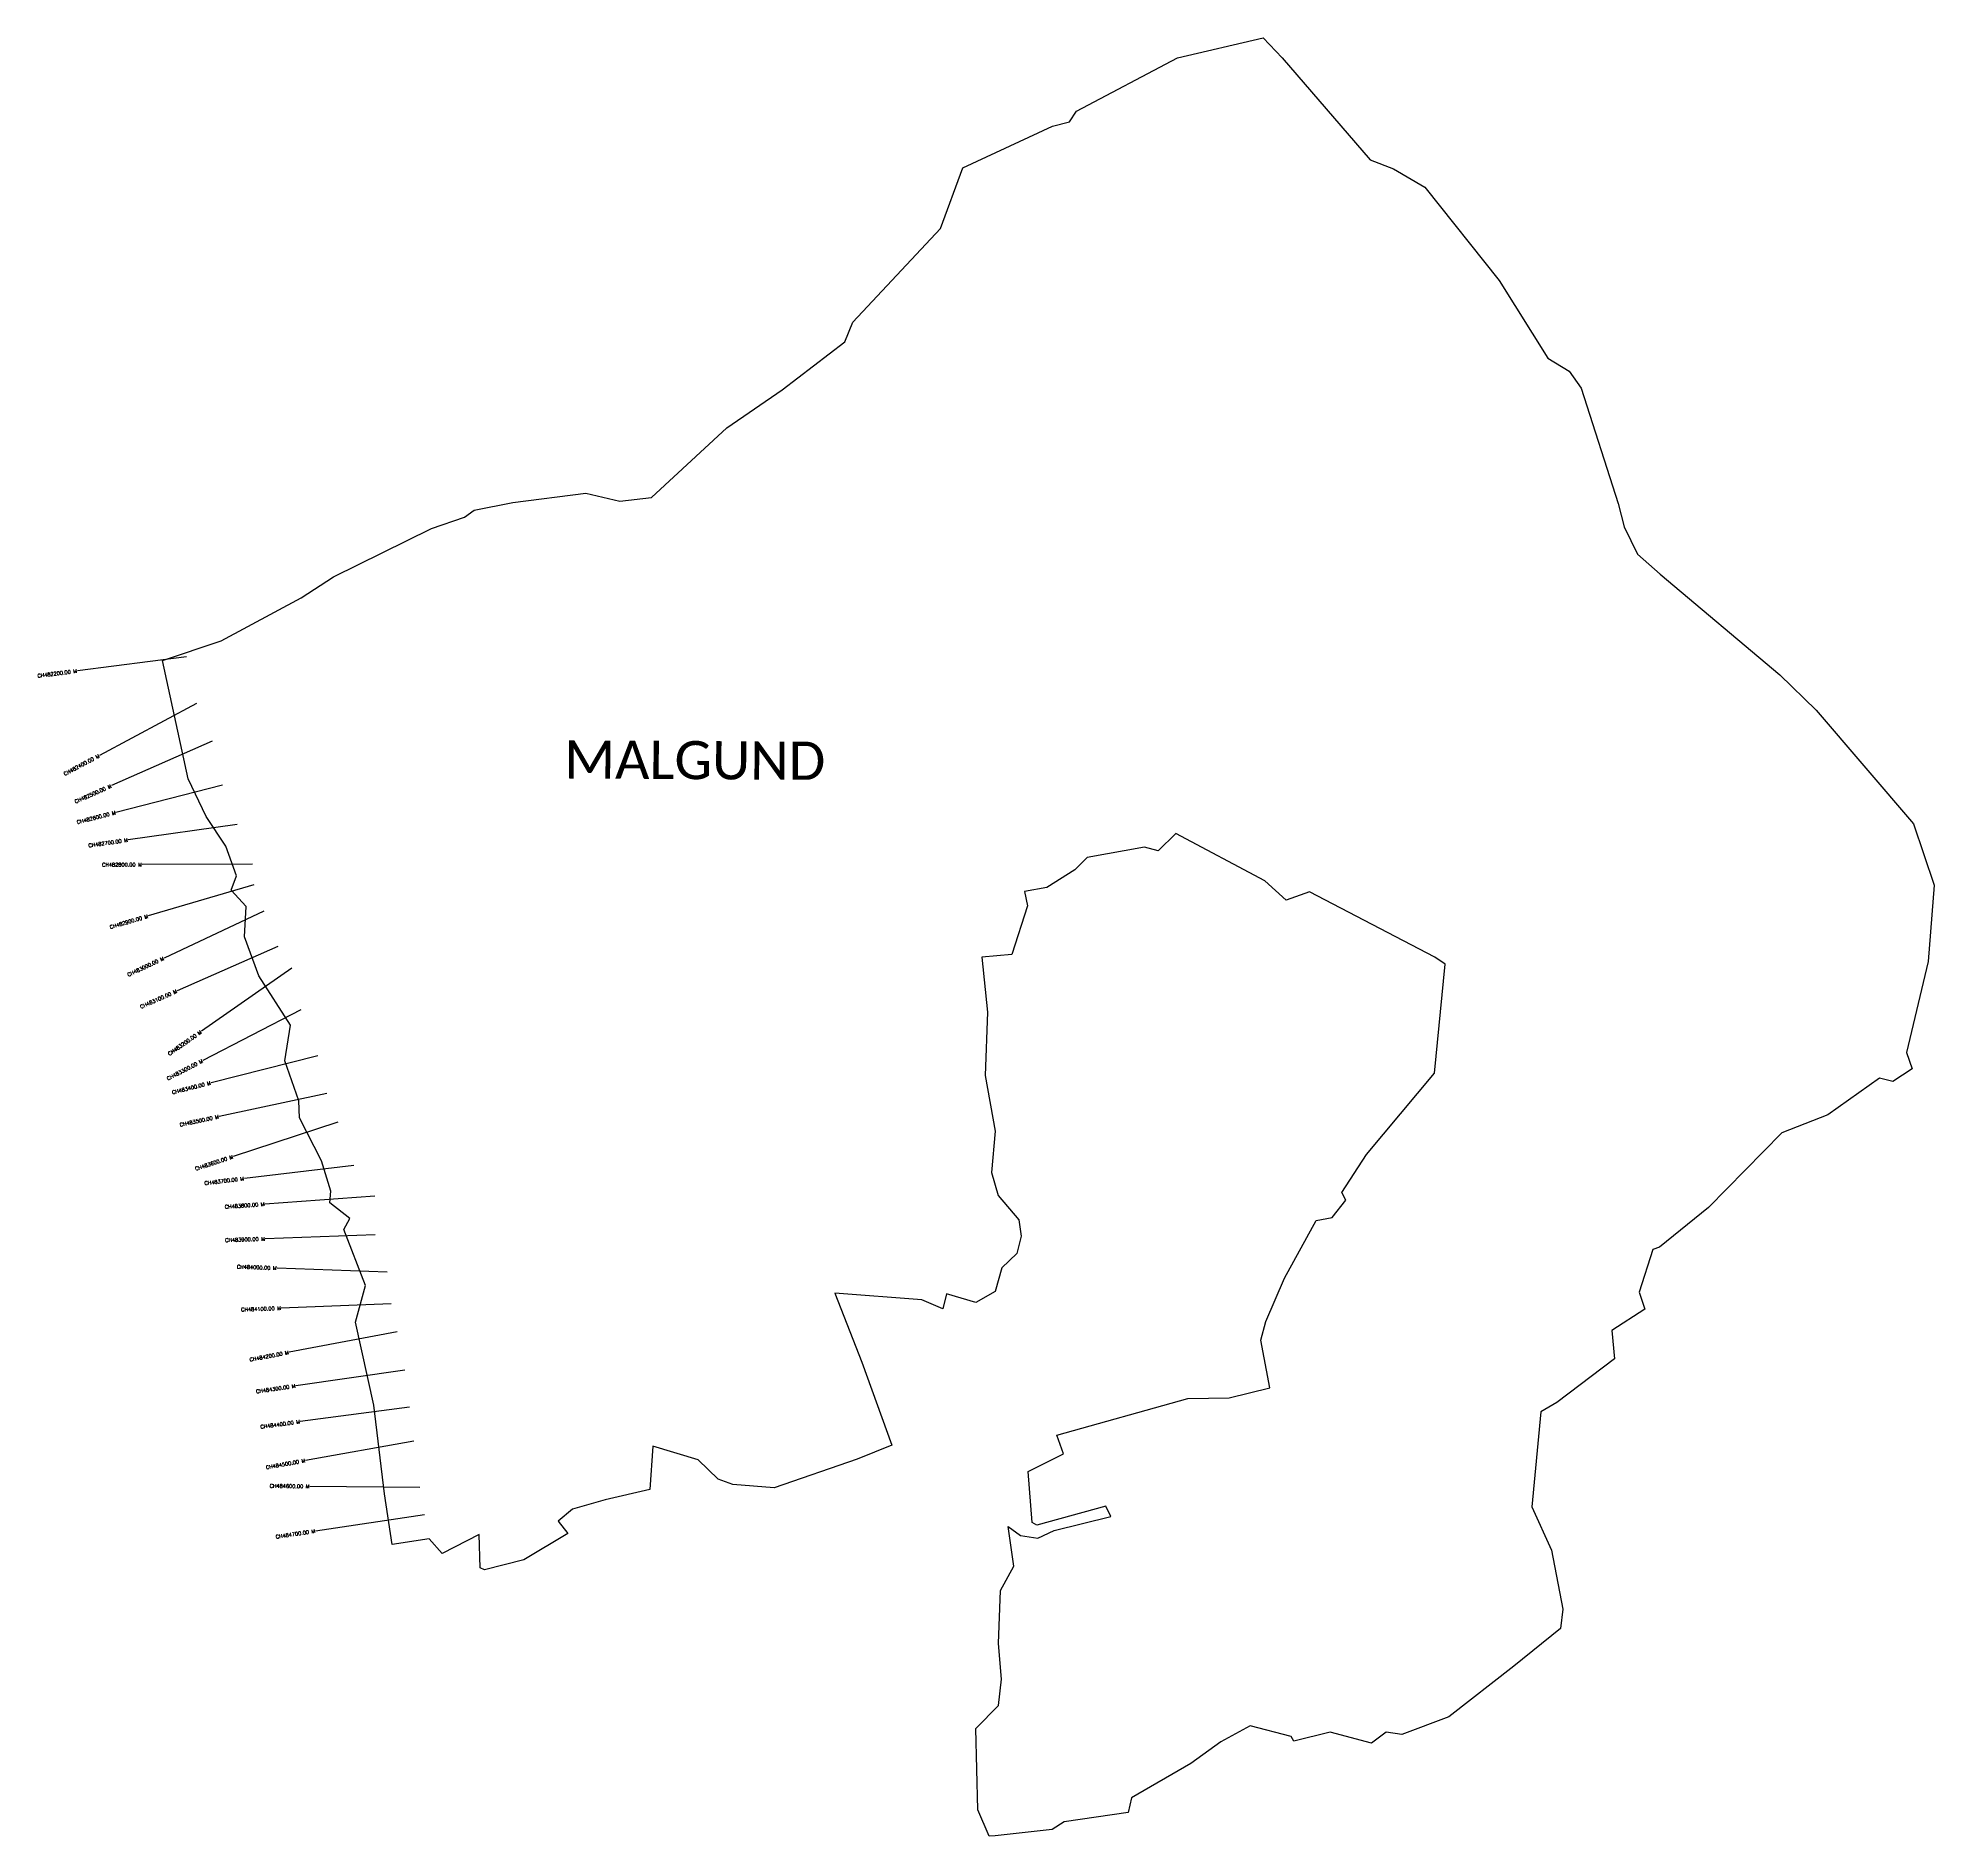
# Model space of a CAD drawing. Header units: metres. Extents: x 314013 to 319180, y 1897866 to 1902766.
import ezdxf
from ezdxf.enums import TextEntityAlignment as Align

# ---------------------------------------------------------------- set-up
doc = ezdxf.new("R2010")
doc.units = ezdxf.units.M
for name, color, linetype in [('CS', 134, 'Continuous'), ('CSMark', 6, 'Continuous'), ('village', 3, 'Continuous'), ('VILLAGE NAME', 250, 'Continuous')]:
    doc.layers.add(name, color=color, linetype=linetype)
doc.styles.get("Standard").update_dxf_attribs({"font": 'simplex.shx'})

msp = doc.modelspace()

# ---------------------------------------------------------------- linework, layer by layer
at = {"layer": 'CS'}
for p, q in [((314417.9, 1901078.8), (314120.3, 1901040.9)), ((314445.4, 1900951.6), (314180.6, 1900810.5)), ((314488.1, 1900849.4), (314213.7, 1900728.1)), ((314515.9, 1900729.4), (314225.3, 1900655.1)), ((314555.9, 1900622.6), (314258.9, 1900580.2)), ((314597.2, 1900513.7), (314297.2, 1900512.9)), ((314601.5, 1900457.5), (314313.7, 1900373)), ((314628.2, 1900385.7), (314356.5, 1900258.4)), ((314666.7, 1900289.6), (314392.1, 1900168.8)), ((314704.4, 1900230.5), (314458.4, 1900058.7)), ((314728.9, 1900117), (314462.3, 1899979.3)), ((314775.6, 1899991.5), (314484.6, 1899918.5)), ((314799.9, 1899889), (314506.5, 1899826.5)), ((314830.5, 1899810.7), (314545.3, 1899717.6)), ((314873.3, 1899693), (314575.4, 1899657.6)), ((314930.5, 1899609.3), (314631.3, 1899588)), ((314932.2, 1899504.1), (314632.4, 1899493.4)), ((314964.3, 1899402.5), (314664.5, 1899413.4)), ((314975.8, 1899315.8), (314676, 1899304.4)), ((314991.9, 1899240), (314697.1, 1899184.1)), ((315012.8, 1899135.4), (314715.8, 1899092.7)), ((315025.2, 1899034.5), (314727.8, 1898995.1)), ((315037.3, 1898942), (314742, 1898889.4)), ((315053.9, 1898815.4), (314753.9, 1898818.7)), ((315066.1, 1898740.8), (314769.3, 1898697.1))]:
    msp.add_line(p, q, dxfattribs=at)
at = {"layer": 'village', "color": 3, "true_color": 0x00ff00}
msp.add_polyline3d([(319179.7, 1900457.1, 0), (319163.6, 1900249.2, 0), (319104.6, 1900001.4, 0), (319120.4, 1899956.9, 0), (319067.3, 1899922, 0), (319031, 1899931.3, 0), (318890, 1899831, 0), (318764.7, 1899782.4, 0), (318564.6, 1899578.4, 0), (318431.3, 1899470.1, 0), (318413.1, 1899464.1, 0), (318375.8, 1899348.2, 0), (318391.1, 1899301.3, 0), (318301.9, 1899243.4, 0), (318309.2, 1899166.4, 0), (318151.6, 1899047.2, 0), (318108.4, 1899021.6, 0), (318083.6, 1898762.6, 0), (318137.6, 1898645, 0), (318168.5, 1898484.3, 0), (318161.5, 1898431.4, 0), (318035, 1898328.6, 0), (317857.3, 1898191.2, 0), (317729.3, 1898142.2, 0), (317686.4, 1898149.2, 0), (317646.6, 1898118.9, 0), (317534.5, 1898149.1, 0), (317435, 1898124.6, 0), (317428.1, 1898137.5, 0), (317316.1, 1898166.2, 0), (317236.5, 1898122.8, 0), (317154.7, 1898063.9, 0), (316992.8, 1897970.3, 0), (316983.7, 1897930.3, 0), (316809.1, 1897905.1, 0), (316776.7, 1897884.1, 0), (316621.6, 1897866.6, 0), (316604.8, 1897865.9, 0), (316574.1, 1897937.7, 0), (316568.5, 1898159.3, 0), (316630.7, 1898222.1, 0), (316638.8, 1898293, 0), (316630.3, 1898390.9, 0), (316635.7, 1898534.6, 0), (316672.2, 1898601.3, 0), (316656.3, 1898709.5, 0), (316690.7, 1898684.6, 0), (316737.6, 1898677.2, 0), (316781.8, 1898698.7, 0), (316936.3, 1898736.4, 0), (316923.2, 1898764.9, 0), (316734.4, 1898713, 0), (316722.3, 1898720.2, 0), (316711, 1898859.6, 0), (316807.9, 1898907.7, 0), (316789, 1898958, 0), (317146.3, 1899058.5, 0), (317259, 1899060.2, 0), (317369.8, 1899087.4, 0), (317345.3, 1899216.8, 0), (317358.8, 1899268.4, 0), (317409.6, 1899385.7, 0), (317495.5, 1899543.3, 0), (317539.6, 1899551.2, 0), (317576.6, 1899598.8, 0), (317566.1, 1899619.2, 0), (317633.5, 1899722.7, 0), (317818.5, 1899944.9, 0), (317847.8, 1900241.6, 0), (317819.7, 1900261, 0), (317478.1, 1900438.6, 0), (317413.8, 1900416.3, 0), (317356.1, 1900469, 0), (317113.3, 1900597.9, 0), (317065.3, 1900550.1, 0), (317027.8, 1900560.2, 0), (316871.9, 1900532.2, 0), (316838.7, 1900499.1, 0), (316761.7, 1900450.6, 0), (316701.1, 1900439.3, 0), (316709.2, 1900400.5, 0), (316667.1, 1900268.2, 0), (316585, 1900260.3, 0), (316600.8, 1900110.5, 0), (316594.1, 1899938.4, 0), (316621.5, 1899786.4, 0), (316611.6, 1899674.1, 0), (316629.8, 1899611.5, 0), (316685.5, 1899545.1, 0), (316692, 1899500.2, 0), (316680.1, 1899453.3, 0), (316639.4, 1899414.3, 0), (316621.5, 1899349.6, 0), (316568.5, 1899319.6, 0), (316488.3, 1899343.1, 0), (316478.6, 1899302.2, 0), (316421.6, 1899327.2, 0), (316184.7, 1899345, 0), (316258.2, 1899157.6, 0), (316339.4, 1898931.2, 0), (316245.3, 1898893.3, 0), (316018.8, 1898815.1, 0), (315906.5, 1898824.2, 0), (315866.2, 1898838.2, 0), (315811.7, 1898890.9, 0), (315688, 1898928.3, 0), (315680.3, 1898810.3, 0), (315559, 1898782.5, 0), (315469.3, 1898757, 0), (315430.6, 1898724.1, 0), (315457.2, 1898690.7, 0), (315336.9, 1898618.9, 0), (315229.4, 1898591.4, 0), (315217.6, 1898596.9, 0), (315214.9, 1898687.3, 0), (315114.2, 1898635.4, 0), (315078.7, 1898675.5, 0), (314978.1, 1898660.8, 0), (314957.2, 1898798.6, 0), (314928.6, 1899040.3, 0), (314877.8, 1899266.5, 0), (314905.4, 1899366.3, 0), (314846.3, 1899519.1, 0), (314862.9, 1899548.5, 0), (314808, 1899591.5, 0), (314810.9, 1899623.2, 0), (314785.6, 1899705.7, 0), (314725.8, 1899822.9, 0), (314723.6, 1899869.5, 0), (314685.4, 1899978.1, 0), (314701.1, 1900075.3, 0), (314614.8, 1900209.9, 0), (314576, 1900315.8, 0), (314580.5, 1900398.9, 0), (314539.9, 1900443.3, 0), (314554.1, 1900482.2, 0), (314524.8, 1900563.3, 0), (314471, 1900643.8, 0), (314422.7, 1900746.8, 0), (314352.5, 1901069.5, 0), (314512.1, 1901123, 0), (314730.4, 1901240, 0), (314818.1, 1901297.4, 0), (315085.4, 1901429.1, 0), (315175.3, 1901459.3, 0), (315201.9, 1901478.7, 0), (315306.6, 1901499.9, 0), (315505.8, 1901524.6, 0), (315598.9, 1901503.7, 0), (315685.2, 1901513.5, 0), (315890.4, 1901702.7, 0), (316041, 1901806.5, 0), (316211.5, 1901937.6, 0), (316233, 1901991.4, 0), (316472, 1902246.5, 0), (316532.9, 1902411.5, 0), (316777.9, 1902525.2, 0), (316823.7, 1902537.2, 0), (316842.6, 1902565.9, 0), (317117.8, 1902711.5, 0), (317351.5, 1902765.5, 0), (317403, 1902711.1, 0), (317642.9, 1902433, 0), (317706.3, 1902408.7, 0), (317792.2, 1902358.4, 0), (317994.3, 1902104.4, 0), (318126.8, 1901892.8, 0), (318185.3, 1901857.4, 0), (318218.4, 1901811, 0), (318319, 1901497, 0), (318335, 1901433.2, 0), (318371.8, 1901358.5, 0), (318433, 1901304.4, 0), (318759.3, 1901029.8, 0), (318858, 1900933.9, 0), (319123.5, 1900624.5, 0)], close=True, dxfattribs=at)

# ---------------------------------------------------------------- texts
at = {"layer": 'CSMark'}
for s, rotation, p in [('CH482200.00 M', 7.2541, (314119.3, 1901040.8)), ('CH482400.00 M', 28.0591, (314179.8, 1900810.1)), ('CH482500.00 M', 23.8353, (314212.8, 1900727.7)), ('CH482600.00 M', 14.3236, (314224.3, 1900654.9)), ('CH482700.00 M', 8.1245, (314257.9, 1900580)), ('CH482800.00 M', 0.1651, (314296.2, 1900512.9)), ('CH482900.00 M', 16.3537, (314312.7, 1900372.7)), ('CH483000.00 M', 25.106, (314355.6, 1900258)), ('CH483100.00 M', 23.7479, (314391.2, 1900168.4)), ('CH483200.00 M', 34.9372, (314457.6, 1900058.1)), ('CH483300.00 M', 27.3231, (314461.5, 1899978.8)), ('CH483400.00 M', 14.0879, (314483.6, 1899918.3)), ('CH483500.00 M', 12.0194, (314505.5, 1899826.3)), ('CH483600.00 M', 18.0865, (314544.3, 1899717.2)), ('CH483700.00 M', 6.7742, (314574.4, 1899657.5)), ('CH483800.00 M', 4.0716, (314630.3, 1899587.9)), ('CH483900.00 M', 2.054, (314631.4, 1899493.3)), ('CH484000.00 M', 357.9301, (314663.5, 1899413.4)), ('CH484100.00 M', 2.1854, (314675, 1899304.4)), ('CH484200.00 M', 10.7463, (314696.2, 1899183.9)), ('CH484300.00 M', 8.1915, (314714.8, 1899092.5)), ('CH484400.00 M', 7.5449, (314726.8, 1898995)), ('CH484500.00 M', 10.1147, (314741, 1898889.2)), ('CH484600.00 M', 359.3675, (314752.9, 1898818.8)), ('CH484700.00 M', 8.3693, (314768.3, 1898697))]:
    msp.add_text(s, height=10, rotation=rotation, dxfattribs=at).set_placement(p, align=Align.MIDDLE_RIGHT)
at = {"layer": 'VILLAGE NAME', "insert": (315447.2, 1900851.7), "char_height": 104.042, "attachment_point": 1, "rotation": 359.6762}
msp.add_mtext_dynamic_manual_height_columns('{\\fCalibri|b0|i0|c0|p34;MALGUND}', width=844.715, gutter_width=520.2, heights=[0], dxfattribs=at)

doc.saveas('drawing.dxf')
